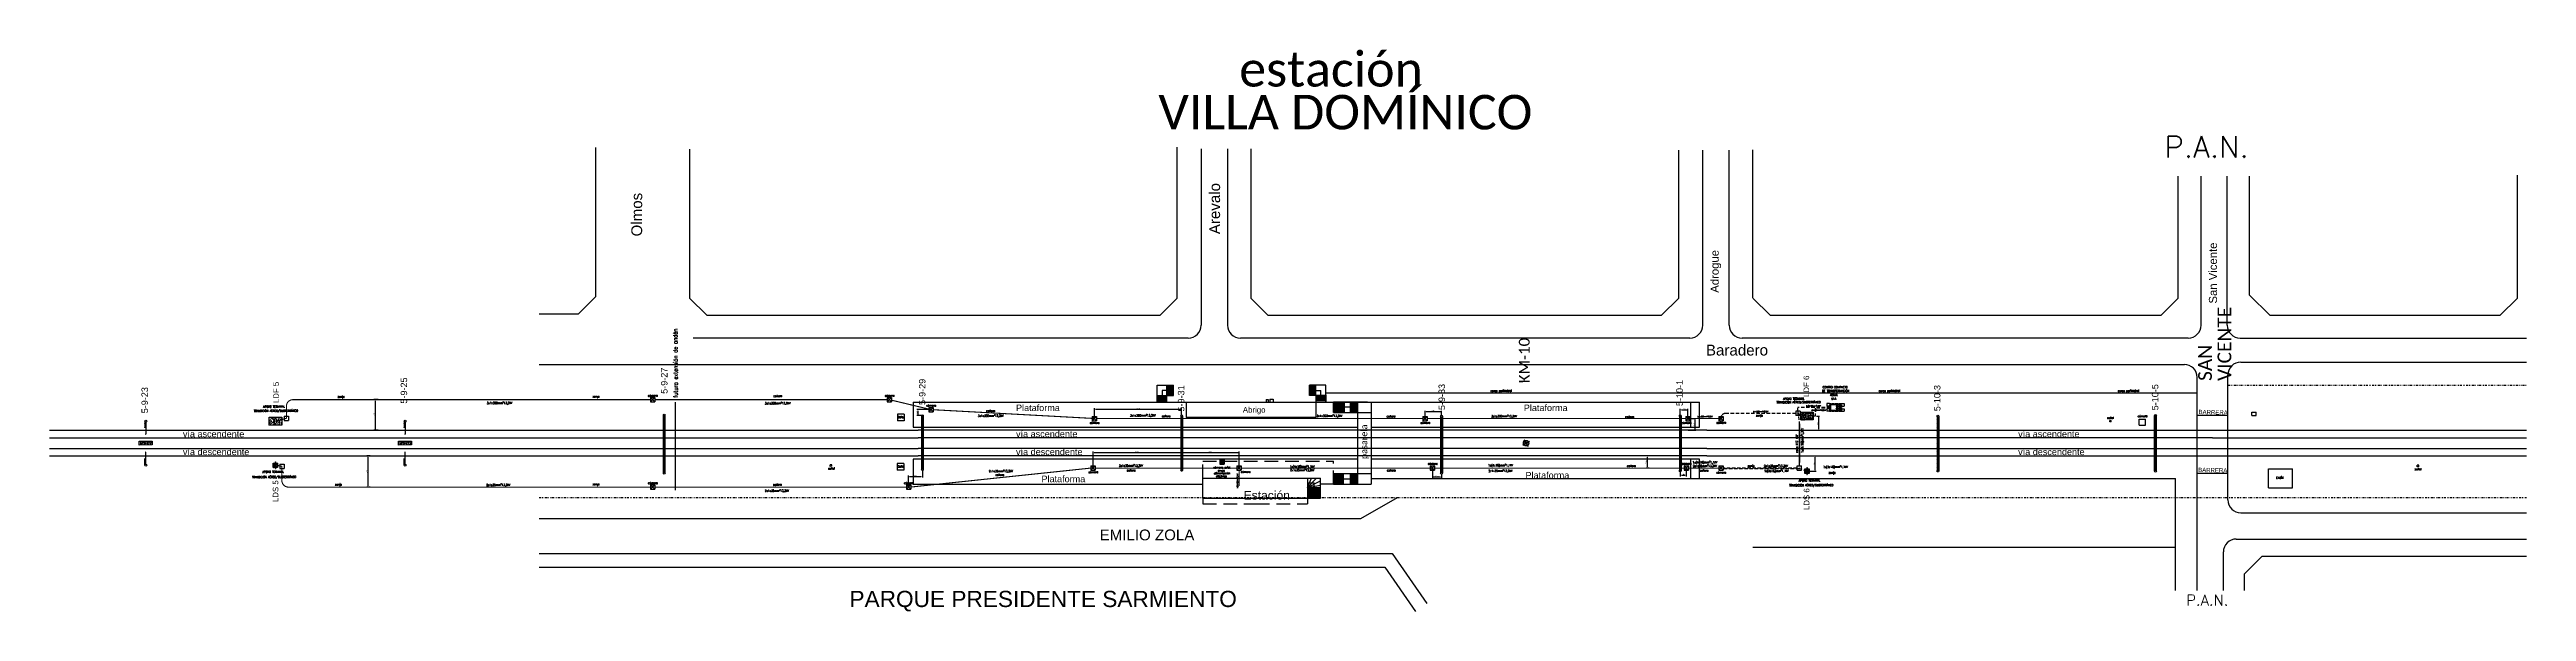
# Model space of a CAD drawing. Header units: millimetres. Extents: x 2221 to 2794, y 740 to 870.
import ezdxf

# ---------------------------------------------------------------- set-up
doc = ezdxf.new("R2010")
doc.units = ezdxf.units.MM
doc.linetypes.add('DIVIDE', pattern=[1.25, 0.5, -0.25, 0, -0.25, 0, -0.25])
doc.linetypes.add('HIDDEN2', pattern=[4.7625, 3.175, -1.5875])
for name, color, linetype in [('CALLES', 8, 'Continuous'), ('EDIFICIOS', 8, 'Continuous'), ('LINEA02', 8, 'Continuous'), ('n° de postación', 1, 'Continuous'), ('postes catenaria', 4, 'Continuous'), ('progresivas', 7, 'Continuous'), ('pórticos', 4, 'Continuous'), ('SEMI', 4, 'HIDDEN2'), ('textos', 7, 'Continuous'), ('Textos catenaria', 7, 'Continuous'), ('TITULO', 8, 'DIVIDE'), ('vías', 8, 'Continuous')]:
    doc.layers.add(name, color=color, linetype=linetype)
doc.styles.add('progresivas', font='calibri.ttf')
doc.styles.add('ROMANS', font='arial.ttf', dxfattribs={"width": 0.7})
doc.styles.add('SIMPLEX', font='simplex.shx', dxfattribs={"width": 0.75})
doc.dimstyles.new('ISO-25', dxfattribs={"dimtxt": 0.25, "dimasz": 0.25, "dimexe": 0.25, "dimexo": 0.1, "dimgap": 0.05, "dimtad": 1, "dimtxsty": 'Standard', "dimcen": 0.25, "dimadec": 0, "dimazin": 0, "dimtfac": 1, "dimtmove": 0, "dimatfit": 3, "dimfxl": 1, "dimarcsym": 0})
pattern_1 = [(50, (-2624.04677, -773.78864), (0.45546167, -0.039847714), [0.047625, -0.523875]), (355, (-2624.04677, -773.78864), (-0.088107065, 0.47764161), [0.0381, -0.4191]), (100.451, (-2624.0088, -773.79196), (0.367356254, 0.43779172), [0.040475, -0.445225]), (46.1842, (-2624.04677, -773.66164), (0.6776976, -0.10510582), [0.0714375, -0.7858125]), (96.6356, (-2623.9903, -773.6704), (0.59351059, 0.61856389), [0.0607125, -0.6678375]), (351.184, (-2624.0468, -773.66164), (0.59351151, 0.6185628), [0.05715, -0.62865]), (21, (-2623.98327, -773.6934), (0.3790372, -0.255663796), [0.047625, -0.523875]), (326, (-2623.98327, -773.6934), (0.15450507, 0.460469915), [0.0381, -0.4191]), (71.4514, (-2623.9517, -773.7147), (0.53354123, 0.204807144), [0.040475, -0.445225]), (37.5, (-2624.04677, -773.78864), (0.007721508, 0.211387597), [0, -0.41402, 0, -0.42545, 0, -0.4206875]), (7.5, (-2624.04677, -773.78864), (0.167049156, 0.250451437), [0, -0.24257, 0, -0.404495, 0, -0.1603375]), (327.5, (-2624.18837, -773.78864), (0.338976488, -0.01432186), [0, -0.15875, 0, -0.4953, 0, -0.657225]), (317.5, (-2624.25187, -773.78864), (0.370322953, 0.063566228), [0, -0.206375, 0, -0.32893, 0, -0.466725])]

# ---------------------------------------------------------------- blocks, each defined once
blk = doc.blocks.new('estructura tipo A con base')
h = blk.add_hatch()
h.set_pattern_fill('AR-CONC', color=8, scale=0.005, style=0)
h.set_pattern_definition([(50, (-2627.5983, -783.80706), (0.91092334, -0.07969543), [0.09525, -1.04775]), (355, (-2627.5983, -783.8071), (-0.17621413, 0.9552832), [0.0762, -0.8382]), (100.451, (-2627.5224, -783.8137), (0.7347125, 0.87558344), [0.08095, -0.89045]), (46.1842, (-2627.5983, -783.5531), (1.3553952, -0.21021164), [0.142875, -1.571625]), (96.6356, (-2627.4854, -783.5706), (1.1870212, 1.2371278), [0.121425, -1.335675]), (351.184, (-2627.5983, -783.553), (1.187023, 1.2371256), [0.1143, -1.2573]), (21, (-2627.4713, -783.61656), (0.7580744, -0.5113276), [0.09525, -1.04775]), (326, (-2627.4713, -783.6166), (0.30901014, 0.92093983), [0.0762, -0.8382]), (71.4514, (-2627.4081, -783.6592), (1.06708245, 0.4096143), [0.08095, -0.89045]), (37.5, (-2627.5983, -783.80706), (0.015443016, 0.422775194), [0, -0.82804, 0, -0.8509, 0, -0.841375]), (7.5, (-2627.5983, -783.80706), (0.33409831, 0.500902874), [0, -0.48514, 0, -0.80899, 0, -0.320675]), (327.5, (-2627.88152, -783.80706), (0.677952976, -0.02864372), [0, -0.3175, 0, -0.9906, 0, -1.31445]), (317.5, (-2628.0085, -783.80706), (0.74064591, 0.12713246), [0, -0.41275, 0, -0.65786, 0, -0.93345])])
h.paths.add_polyline_path([(-1.45, -0.9), (1.45, -0.9), (1.45, 0.9), (-1.45, 0.9)])
h.paths.add_polyline_path([(-0.28, 0.18), (-0.28, 0.25), (-0.05, 0.8), (0.05, 0.8), (0.28, 0.28), (0.28, 0.18, -1), (0.28, -0.18), (0.28, -0.28), (0.05, -0.8), (-0.05, -0.8), (-0.28, -0.28), (-0.28, -0.18, -1)], flags=16)
h.paths.add_polyline_path([(-0.15, 0, -1), (-0.41, 0, -1)], flags=0)
h.paths.add_polyline_path([(0, 0, -1), (0, 0, -1)], flags=0)
h.paths.add_polyline_path([(0.41, 0, -1), (0.15, 0, -1)], flags=0)
blk.add_lwpolyline([(1.45, -0.9), (-1.45, -0.9), (-1.45, 0.9), (1.45, 0.9)], close=True)
at = {"color": 6}
blk.add_lwpolyline([(-0.28, -0.28), (-0.05, -0.8), (0.05, -0.8), (0.28, -0.28), (0.28, -0.18, 1), (0.28, 0.18), (0.28, 0.28), (0.05, 0.8), (-0.05, 0.8), (-0.28, 0.25), (-0.28, 0.18, 1), (-0.28, -0.18)], format="xyb", close=True, dxfattribs=at)
for centre, radius in [((-0.28, 0), 0.13), ((0, 0), 0.0021), ((0.28, 0), 0.13)]:
    blk.add_circle(centre, radius, dxfattribs=at)
blk = doc.blocks.new('estructura terminal o retención para LDS')
h = blk.add_hatch()
h.set_pattern_fill('AR-CONC', color=8, scale=0.0025, style=0)
h.set_pattern_definition(pattern_1)
h.paths.add_polyline_path([(-0.5, -0.5), (-0.09, -0.5), (-0.14, -0.11, -0.352658), (-0.14, 0.11), (-0.09, 0.5), (-0.5, 0.5)])
h = blk.add_hatch()
h.set_pattern_fill('AR-CONC', color=8, scale=0.0025, style=0)
h.set_pattern_definition(pattern_1)
h.paths.add_polyline_path([(0.14, -0.11), (0.09, -0.5), (0.5, -0.5), (0.5, 0.5), (0.09, 0.5), (0.14, 0.11, -0.352658)])
at = {"color": 6}
for p, q in [((-0.05, 0.8), (-0.14, 0.11)), ((-0.05, 0.8), (0.05, 0.8)), ((0.05, 0.8), (0.14, 0.11)), ((-0.14, -0.11), (-0.05, -0.8)), ((-0.05, -0.8), (0.05, -0.8)), ((0.14, -0.11), (0.05, -0.8))]:
    blk.add_line(p, q, dxfattribs=at)
for points in [[(-0.09, -0.5), (-0.5, -0.5), (-0.5, 0.5), (-0.09, 0.5)], [(0.09, 0.5), (0.5, 0.5), (0.5, -0.5), (0.09, -0.5)]]:
    blk.add_lwpolyline(points)
blk.add_circle((0, 0), 0.13, dxfattribs=at)
for start, end in [(141.14883, 218.85117), (321.14883, 38.85117)]:
    blk.add_arc((0, 0), 0.18, start, end, dxfattribs=at)
blk = doc.blocks.new('cámara LDF-LDS')
at = {"color": 6}
for p, q in [((-0.5, 0.5), (0.5, 0.5)), ((-0.5, 0.5), (-0.5, -0.5)), ((-0.5, 0.5), (0.5, -0.5)), ((0.5, 0.5), (-0.5, -0.5)), ((0.5, 0.5), (0.5, -0.5)), ((-0.5, -0.5), (0.5, -0.5))]:
    blk.add_line(p, q, dxfattribs=at)
blk = doc.blocks.new('*D11')
at = {"color": 0, "lineweight": -2, "transparency": 16777216}
for p, q in [((2296.99, 788.98), (2296.01, 788.98)), ((2296.26, 788.73), (2296.26, 782.13)), ((2296.99, 781.88), (2296.01, 781.88))]:
    blk.add_line(p, q, dxfattribs=at)
at = {"color": 0, "transparency": 16777216}
for points in [[(2296.22, 788.73), (2296.3, 788.73), (2296.26, 788.98)], [(2296.22, 782.13), (2296.3, 782.13), (2296.26, 781.88)]]:
    blk.add_solid(points, dxfattribs=at)
at = {"layer": 'Defpoints', "color": 0, "transparency": 16777216}
for p in [(2297.09, 788.98), (2296.26, 781.88), (2297.09, 781.88)]:
    blk.add_point(p, dxfattribs=at)
at = {"color": 0, "transparency": 16777216, "insert": (2296.06, 785.43), "char_height": 0.25, "attachment_point": 5, "rotation": 90}
blk.add_mtext('7,1m', dxfattribs=at)
blk = doc.blocks.new('*D14')
at = {"color": 0, "lineweight": -2, "transparency": 16777216}
for p, q in [((2598.32, 784.69), (2598.32, 786.87)), ((2598.57, 786.62), (2599.83, 786.62)), ((2600.08, 784.69), (2600.08, 786.87))]:
    blk.add_line(p, q, dxfattribs=at)
at = {"color": 0, "transparency": 16777216}
for points in [[(2598.57, 786.66), (2598.57, 786.58), (2598.32, 786.62)], [(2599.83, 786.66), (2599.83, 786.58), (2600.08, 786.62)]]:
    blk.add_solid(points, dxfattribs=at)
at = {"layer": 'Defpoints', "color": 0, "transparency": 16777216}
for p in [(2600.08, 786.62), (2598.32, 784.59), (2600.08, 784.59)]:
    blk.add_point(p, dxfattribs=at)
at = {"color": 0, "transparency": 16777216, "insert": (2599.2, 786.81), "char_height": 0.25, "attachment_point": 5}
blk.add_mtext('1,76m', dxfattribs=at)
blk = doc.blocks.new('*D15')
at = {"color": 0, "lineweight": -2, "transparency": 16777216}
for p, q in [((2600.18, 784.59), (2601.95, 784.59)), ((2600.18, 781.88), (2601.95, 781.88)), ((2601.7, 784.34), (2601.7, 782.13))]:
    blk.add_line(p, q, dxfattribs=at)
at = {"color": 0, "transparency": 16777216}
for points in [[(2601.66, 784.34), (2601.74, 784.34), (2601.7, 784.59)], [(2601.66, 782.13), (2601.74, 782.13), (2601.7, 781.88)]]:
    blk.add_solid(points, dxfattribs=at)
at = {"layer": 'Defpoints', "color": 0, "transparency": 16777216}
for p in [(2600.08, 784.59), (2600.08, 781.88), (2601.7, 781.88)]:
    blk.add_point(p, dxfattribs=at)
at = {"color": 0, "transparency": 16777216, "insert": (2601.5, 783.23), "char_height": 0.25, "attachment_point": 5, "rotation": 90}
blk.add_mtext('2,7m', dxfattribs=at)
blk = doc.blocks.new('*D16')
at = {"color": 0, "lineweight": -2, "transparency": 16777216}
for p, q in [((2539.27, 784.69), (2539.27, 786.4)), ((2542.82, 786.15), (2539.52, 786.15)), ((2543.07, 785.25), (2543.07, 786.4))]:
    blk.add_line(p, q, dxfattribs=at)
at = {"color": 0, "transparency": 16777216}
for points in [[(2539.52, 786.19), (2539.52, 786.11), (2539.27, 786.15)], [(2542.82, 786.19), (2542.82, 786.11), (2543.07, 786.15)]]:
    blk.add_solid(points, dxfattribs=at)
at = {"layer": 'Defpoints', "color": 0, "transparency": 16777216}
for p in [(2539.27, 786.15), (2539.27, 784.59), (2543.07, 785.15)]:
    blk.add_point(p, dxfattribs=at)
at = {"color": 0, "transparency": 16777216, "insert": (2541.17, 786.35), "char_height": 0.25, "attachment_point": 5}
blk.add_mtext('3,8m', dxfattribs=at)
blk = doc.blocks.new('*D17')
at = {"color": 0, "lineweight": -2, "transparency": 16777216}
for p, q in [((2462.73, 784.69), (2462.73, 786.99)), ((2482.68, 786.74), (2462.98, 786.74)), ((2482.93, 785.32), (2482.93, 786.99))]:
    blk.add_line(p, q, dxfattribs=at)
at = {"color": 0, "transparency": 16777216}
for points in [[(2462.98, 786.78), (2462.98, 786.7), (2462.73, 786.74)], [(2482.68, 786.78), (2482.68, 786.7), (2482.93, 786.74)]]:
    blk.add_solid(points, dxfattribs=at)
at = {"layer": 'Defpoints', "color": 0, "transparency": 16777216}
for p in [(2462.73, 786.74), (2462.73, 784.59), (2482.93, 785.22)]:
    blk.add_point(p, dxfattribs=at)
at = {"color": 0, "transparency": 16777216, "insert": (2472.83, 786.93), "char_height": 0.25, "attachment_point": 5}
blk.add_mtext('20,2m', dxfattribs=at)
blk = doc.blocks.new('*D18')
at = {"color": 0, "lineweight": -2, "transparency": 16777216}
for p, q in [((2424.81, 786.68), (2421.67, 786.68)), ((2421.92, 785.53), (2421.92, 786.43)), ((2422.83, 785.28), (2421.67, 785.28))]:
    blk.add_line(p, q, dxfattribs=at)
at = {"color": 0, "transparency": 16777216}
for points in [[(2421.87, 786.43), (2421.96, 786.43), (2421.92, 786.68)], [(2421.87, 785.53), (2421.96, 785.53), (2421.92, 785.28)]]:
    blk.add_solid(points, dxfattribs=at)
at = {"layer": 'Defpoints', "color": 0, "transparency": 16777216}
for p in [(2421.92, 786.68), (2424.91, 786.68), (2422.93, 785.28)]:
    blk.add_point(p, dxfattribs=at)
at = {"color": 0, "transparency": 16777216, "insert": (2421.72, 785.98), "char_height": 0.25, "attachment_point": 5, "rotation": 90}
blk.add_mtext('1,4m', dxfattribs=at)
blk = doc.blocks.new('*D12')
at = {"color": 0, "lineweight": -2, "transparency": 16777216}
for p, q in [((2295.11, 775.94), (2294.33, 775.94)), ((2294.58, 775.69), (2294.58, 768.99)), ((2295.11, 768.74), (2294.33, 768.74))]:
    blk.add_line(p, q, dxfattribs=at)
at = {"color": 0, "transparency": 16777216}
for points in [[(2294.53, 775.69), (2294.62, 775.69), (2294.58, 775.94)], [(2294.53, 768.99), (2294.62, 768.99), (2294.58, 768.74)]]:
    blk.add_solid(points, dxfattribs=at)
at = {"layer": 'Defpoints', "color": 0, "transparency": 16777216}
for p in [(2295.21, 775.94), (2294.58, 768.74), (2295.21, 768.74)]:
    blk.add_point(p, dxfattribs=at)
at = {"color": 0, "transparency": 16777216, "insert": (2294.38, 772.34), "char_height": 0.25, "attachment_point": 5, "rotation": 90}
blk.add_mtext('7,2m', dxfattribs=at)
blk = doc.blocks.new('*D13')
at = {"color": 0, "lineweight": -2, "transparency": 16777216}
for p, q in [((2591.15, 775.94), (2590.42, 775.94)), ((2590.67, 775.69), (2590.67, 773.39)), ((2591.15, 773.14), (2590.42, 773.14))]:
    blk.add_line(p, q, dxfattribs=at)
at = {"color": 0, "transparency": 16777216}
for points in [[(2590.63, 775.69), (2590.71, 775.69), (2590.67, 775.94)], [(2590.63, 773.39), (2590.71, 773.39), (2590.67, 773.14)]]:
    blk.add_solid(points, dxfattribs=at)
at = {"layer": 'Defpoints', "color": 0, "transparency": 16777216}
for p in [(2591.25, 775.94), (2590.67, 773.14), (2591.25, 773.14)]:
    blk.add_point(p, dxfattribs=at)
at = {"color": 0, "transparency": 16777216, "insert": (2590.48, 774.54), "char_height": 0.25, "attachment_point": 5, "rotation": 90}
blk.add_mtext('2,8m', dxfattribs=at)
blk = doc.blocks.new('*D19')
at = {"color": 0, "lineweight": -2, "transparency": 16777216}
for p, q in [((2598.32, 773.04), (2598.32, 771.21)), ((2598.57, 771.46), (2599.47, 771.46)), ((2599.72, 773.04), (2599.72, 771.21))]:
    blk.add_line(p, q, dxfattribs=at)
at = {"color": 0, "transparency": 16777216}
for points in [[(2598.57, 771.5), (2598.57, 771.42), (2598.32, 771.46)], [(2599.47, 771.5), (2599.47, 771.42), (2599.72, 771.46)]]:
    blk.add_solid(points, dxfattribs=at)
at = {"layer": 'Defpoints', "color": 0, "transparency": 16777216}
for p in [(2598.32, 773.14), (2599.72, 773.14), (2599.72, 771.46)]:
    blk.add_point(p, dxfattribs=at)
at = {"color": 0, "transparency": 16777216, "insert": (2599.02, 771.66), "char_height": 0.25, "attachment_point": 5}
blk.add_mtext('1,4m', dxfattribs=at)
blk = doc.blocks.new('*D20')
at = {"color": 0, "lineweight": -2, "transparency": 16777216}
for p, q in [((2540.97, 773.04), (2540.97, 770.79)), ((2542.82, 771.04), (2541.22, 771.04)), ((2543.07, 771.85), (2543.07, 770.79))]:
    blk.add_line(p, q, dxfattribs=at)
at = {"color": 0, "transparency": 16777216}
for points in [[(2541.22, 771.08), (2541.22, 770.99), (2540.97, 771.04)], [(2542.82, 771.08), (2542.82, 770.99), (2543.07, 771.04)]]:
    blk.add_solid(points, dxfattribs=at)
at = {"layer": 'Defpoints', "color": 0, "transparency": 16777216}
for p in [(2540.97, 773.14), (2540.97, 771.04), (2543.07, 771.95)]:
    blk.add_point(p, dxfattribs=at)
at = {"color": 0, "transparency": 16777216, "insert": (2542.02, 771.23), "char_height": 0.25, "attachment_point": 5}
blk.add_mtext('2,1m', dxfattribs=at)
blk = doc.blocks.new('*D21')
at = {"color": 0, "lineweight": -2, "transparency": 16777216}
for p, q in [((2482.93, 773.24), (2482.93, 776.99)), ((2483.18, 776.74), (2495.98, 776.74)), ((2496.23, 773.24), (2496.23, 776.99))]:
    blk.add_line(p, q, dxfattribs=at)
at = {"color": 0, "transparency": 16777216}
for points in [[(2483.18, 776.78), (2483.18, 776.7), (2482.93, 776.74)], [(2495.98, 776.78), (2495.98, 776.7), (2496.23, 776.74)]]:
    blk.add_solid(points, dxfattribs=at)
at = {"layer": 'Defpoints', "color": 0, "transparency": 16777216}
for p in [(2496.23, 776.74), (2482.93, 773.14), (2496.23, 773.14)]:
    blk.add_point(p, dxfattribs=at)
at = {"color": 0, "transparency": 16777216, "insert": (2489.58, 776.94), "char_height": 0.25, "attachment_point": 5}
blk.add_mtext('13,3m', dxfattribs=at)
blk = doc.blocks.new('*D22')
at = {"color": 0, "lineweight": -2, "transparency": 16777216}
for p, q in [((2462.43, 773.24), (2462.43, 776.99)), ((2462.68, 776.74), (2482.68, 776.74)), ((2482.93, 773.24), (2482.93, 776.99))]:
    blk.add_line(p, q, dxfattribs=at)
at = {"color": 0, "transparency": 16777216}
for points in [[(2462.68, 776.78), (2462.68, 776.7), (2462.43, 776.74)], [(2482.68, 776.78), (2482.68, 776.7), (2482.93, 776.74)]]:
    blk.add_solid(points, dxfattribs=at)
at = {"layer": 'Defpoints', "color": 0, "transparency": 16777216}
for p in [(2482.93, 776.74), (2462.43, 773.14), (2482.93, 773.14)]:
    blk.add_point(p, dxfattribs=at)
at = {"color": 0, "transparency": 16777216, "insert": (2472.68, 776.94), "char_height": 0.25, "attachment_point": 5}
blk.add_mtext('20,5m', dxfattribs=at)
blk = doc.blocks.new('*D23')
at = {"color": 0, "lineweight": -2, "transparency": 16777216}
for p, q in [((2419.73, 768.84), (2419.73, 771.45)), ((2419.98, 771.2), (2422.68, 771.2)), ((2422.93, 772.72), (2422.93, 770.95))]:
    blk.add_line(p, q, dxfattribs=at)
at = {"color": 0, "transparency": 16777216}
for points in [[(2419.98, 771.24), (2419.98, 771.16), (2419.73, 771.2)], [(2422.68, 771.24), (2422.68, 771.16), (2422.93, 771.2)]]:
    blk.add_solid(points, dxfattribs=at)
at = {"layer": 'Defpoints', "color": 0, "transparency": 16777216}
for p in [(2419.73, 768.74), (2422.93, 772.82), (2422.93, 771.2)]:
    blk.add_point(p, dxfattribs=at)
at = {"color": 0, "transparency": 16777216, "insert": (2421.33, 771.4), "char_height": 0.25, "attachment_point": 5}
blk.add_mtext('3,2m', dxfattribs=at)
blk = doc.blocks.new('*D24')
at = {"color": 0, "lineweight": -2, "transparency": 16777216}
for p, q in [((2627.75, 781.88), (2630.55, 781.88)), ((2629.86, 785.18), (2630.55, 785.18)), ((2630.3, 784.93), (2630.3, 782.13))]:
    blk.add_line(p, q, dxfattribs=at)
at = {"color": 0, "transparency": 16777216}
for points in [[(2630.26, 784.93), (2630.34, 784.93), (2630.3, 785.18)], [(2630.26, 782.13), (2630.34, 782.13), (2630.3, 781.88)]]:
    blk.add_solid(points, dxfattribs=at)
at = {"layer": 'Defpoints', "color": 0, "transparency": 16777216}
for p in [(2627.65, 781.88), (2629.76, 785.18), (2630.3, 781.88)]:
    blk.add_point(p, dxfattribs=at)
at = {"color": 0, "transparency": 16777216, "insert": (2630.1, 783.53), "char_height": 0.25, "attachment_point": 5, "rotation": 90}
blk.add_mtext('3,3m', dxfattribs=at)
blk = doc.blocks.new('*D25')
at = {"color": 0, "lineweight": -2, "transparency": 16777216}
for p, q in [((2627.75, 775.94), (2629.8, 775.94)), ((2629.55, 772.69), (2629.55, 775.69)), ((2627.75, 772.44), (2629.8, 772.44))]:
    blk.add_line(p, q, dxfattribs=at)
at = {"color": 0, "transparency": 16777216}
for points in [[(2629.51, 775.69), (2629.6, 775.69), (2629.55, 775.94)], [(2629.51, 772.69), (2629.6, 772.69), (2629.55, 772.44)]]:
    blk.add_solid(points, dxfattribs=at)
at = {"layer": 'Defpoints', "color": 0, "transparency": 16777216}
for p in [(2627.65, 775.94), (2629.55, 775.94), (2627.65, 772.44)]:
    blk.add_point(p, dxfattribs=at)
at = {"color": 0, "transparency": 16777216, "insert": (2629.36, 774.19), "char_height": 0.25, "attachment_point": 5, "rotation": 90}
blk.add_mtext('3,5m', dxfattribs=at)

msp = doc.modelspace()

# ---------------------------------------------------------------- hatches: boundary and pattern name
h = msp.add_hatch()
h.set_pattern_fill('ANSI31', color=256, scale=0.05, style=0)
h.paths.add_polyline_path([(2491.793, 775.02), (2492.793, 775.02), (2492.793, 774.02), (2491.793, 774.02)])

# ---------------------------------------------------------------- linework, layer by layer
for p, q in [((2477.251, 788.414), (2477.251, 792.314)), ((2477.251, 792.314), (2481.031, 792.314)), ((2481.031, 791.114), (2478.391, 791.114)), ((2478.391, 791.114), (2478.391, 789.854)), ((2479.531, 789.914), (2479.531, 792.314)), ((2479.781, 789.914), (2479.781, 792.314)), ((2480.031, 789.914), (2480.031, 792.314)), ((2480.281, 789.914), (2480.281, 792.314)), ((2480.531, 789.914), (2480.531, 792.314)), ((2480.781, 789.914), (2480.781, 792.314)), ((2481.031, 789.914), (2481.031, 792.314)), ((2516.262, 792.314), (2512.482, 792.314)), ((2512.482, 789.914), (2512.482, 792.314)), ((2512.482, 791.127), (2515.134, 791.127)), ((2512.732, 789.914), (2512.732, 792.314)), ((2512.982, 789.914), (2512.982, 792.314)), ((2513.232, 789.914), (2513.232, 792.314)), ((2513.482, 789.914), (2513.482, 792.314)), ((2513.732, 789.914), (2513.732, 792.314)), ((2513.982, 789.921), (2513.982, 792.314)), ((2515.129, 790.171), (2515.134, 791.127)), ((2516.262, 788.414), (2516.262, 792.314)), ((2417.153, 785.629), (2417.153, 784.079)), ((2418.703, 785.629), (2417.153, 785.629)), ((2418.703, 785.629), (2418.703, 784.079)), ((2479.531, 789.854), (2477.251, 789.854)), ((2479.531, 789.604), (2477.251, 789.604)), ((2479.531, 789.354), (2477.251, 789.354)), ((2479.531, 789.104), (2477.251, 789.104)), ((2479.531, 788.854), (2477.251, 788.854)), ((2479.531, 788.604), (2477.251, 788.604)), ((2479.531, 788.414), (2479.531, 789.914)), ((2479.531, 789.914), (2481.031, 789.914)), ((2516.262, 789.914), (2512.482, 789.914)), ((2513.982, 789.933), (2513.982, 788.414)), ((2516.262, 789.671), (2513.982, 789.671)), ((2516.262, 789.421), (2513.982, 789.421)), ((2516.262, 789.171), (2513.982, 789.171)), ((2516.262, 788.921), (2513.982, 788.921)), ((2516.262, 788.671), (2513.982, 788.671)), ((2516.262, 790.105), (2516.262, 788.414)), ((2525.962, 788.414), (2518.102, 788.414)), ((2518.102, 786.043), (2518.102, 788.414)), ((2522.359, 787.211), (2518.102, 787.211)), ((2518.102, 786.043), (2526.793, 786.043)), ((2518.312, 788.414), (2518.312, 786.043)), ((2518.562, 788.414), (2518.562, 786.043)), ((2518.812, 788.414), (2518.812, 786.043)), ((2519.062, 788.414), (2519.062, 786.078)), ((2519.062, 788.414), (2519.062, 786.078)), ((2519.062, 788.414), (2519.062, 786.043)), ((2519.312, 788.414), (2519.312, 786.043)), ((2519.562, 788.414), (2519.562, 786.043)), ((2519.812, 788.414), (2519.812, 786.043)), ((2520.062, 788.414), (2520.062, 786.043)), ((2520.312, 788.414), (2520.312, 786.043)), ((2520.562, 788.414), (2520.562, 786.043)), ((2521.893, 788.414), (2521.893, 786.043)), ((2522.143, 788.414), (2522.143, 786.043)), ((2522.393, 788.414), (2522.393, 786.043)), ((2522.643, 788.414), (2522.643, 786.043)), ((2522.893, 788.414), (2522.893, 786.043)), ((2523.143, 788.414), (2523.143, 786.043)), ((2523.393, 788.414), (2523.393, 786.043)), ((2523.643, 788.414), (2523.643, 786.043)), ((2523.643, 787.353), (2523.643, 769.435)), ((2526.793, 788.414), (2526.793, 769.435)), ((2717.922, 785.379), (2725.062, 785.379)), ((2418.703, 784.079), (2417.153, 784.079)), ((2562.152, 779.675), (2563.141, 778.142)), ((2698.05, 784.179), (2697.7, 784.175)), ((2697.703, 783.825), (2697.7, 784.175)), ((2698.053, 783.829), (2697.703, 783.825)), ((2698.053, 783.829), (2698.05, 784.179)), ((2241.7, 779.332), (2244.712, 779.348)), ((2241.705, 778.469), (2241.7, 779.332)), ((2244.716, 778.486), (2241.705, 778.469)), ((2244.712, 779.348), (2244.716, 778.486)), ((2301.7, 779.332), (2304.712, 779.348)), ((2301.705, 778.469), (2301.7, 779.332)), ((2304.716, 778.486), (2301.705, 778.469)), ((2304.712, 779.348), (2304.716, 778.486)), ((2401.974, 773.891), (2401.624, 773.887)), ((2401.628, 773.537), (2401.624, 773.887)), ((2401.978, 773.541), (2401.974, 773.891)), ((2417.113, 774.209), (2417.113, 772.659)), ((2418.663, 774.209), (2417.113, 774.209)), ((2418.663, 774.209), (2418.663, 772.659)), ((2491.793, 775.02), (2492.793, 775.02)), ((2491.793, 775.02), (2491.793, 774.02)), ((2491.793, 774.02), (2492.793, 774.02)), ((2492.793, 775.02), (2492.793, 774.02)), ((2561.88, 778.414), (2563.413, 779.403)), ((2401.978, 773.541), (2401.628, 773.537)), ((2418.663, 772.659), (2417.113, 772.659)), ((2512.092, 770.765), (2515.092, 770.765)), ((2512.092, 768.634), (2514.149, 770.765)), ((2512.092, 768.634), (2512.993, 770.765)), ((2512.092, 768.634), (2515.092, 770.181)), ((2512.092, 769.705), (2513.592, 769.705)), ((2512.092, 768.634), (2515.092, 769.197)), ((2512.092, 768.634), (2515.092, 768.634)), ((2512.092, 768.384), (2515.092, 768.384)), ((2512.092, 768.134), (2515.092, 768.134)), ((2513.592, 766.134), (2513.592, 769.705)), ((2515.092, 766.134), (2515.092, 770.765)), ((2526.793, 771.814), (2518.102, 771.814)), ((2518.102, 771.814), (2518.102, 769.435)), ((2522.359, 770.562), (2518.102, 770.562)), ((2518.102, 769.435), (2526.793, 769.435)), ((2518.312, 771.814), (2518.312, 769.435)), ((2518.562, 771.814), (2518.562, 769.435)), ((2518.812, 771.814), (2518.812, 769.435)), ((2519.062, 771.814), (2519.062, 769.435)), ((2519.062, 771.814), (2519.062, 769.47)), ((2519.062, 771.814), (2519.062, 769.47)), ((2519.312, 771.814), (2519.312, 769.435)), ((2519.562, 771.814), (2519.562, 769.435)), ((2519.812, 771.814), (2519.812, 769.435)), ((2520.062, 771.814), (2520.062, 769.435)), ((2520.312, 771.814), (2520.312, 769.435)), ((2521.893, 771.814), (2521.893, 769.435)), ((2522.143, 771.814), (2522.143, 769.435)), ((2522.393, 771.814), (2522.393, 769.435)), ((2522.643, 771.814), (2522.643, 769.435)), ((2522.893, 771.814), (2522.893, 769.435)), ((2523.143, 771.814), (2523.143, 769.435)), ((2523.393, 771.814), (2523.393, 769.435)), ((2523.643, 771.814), (2523.643, 769.435)), ((2717.922, 771.939), (2725.062, 771.939)), ((2769.218, 773.791), (2768.868, 773.787)), ((2768.872, 773.437), (2768.868, 773.787)), ((2769.222, 773.441), (2768.872, 773.437)), ((2769.222, 773.441), (2769.218, 773.791)), ((2512.092, 767.884), (2515.092, 767.884)), ((2512.092, 767.634), (2515.092, 767.634)), ((2512.092, 767.384), (2515.092, 767.384)), ((2512.092, 767.134), (2515.092, 767.134)), ((2512.092, 766.884), (2515.092, 766.884)), ((2512.092, 766.634), (2515.092, 766.634)), ((2512.092, 766.384), (2515.092, 766.384)), ((2512.092, 766.134), (2515.092, 766.134))]:
    msp.add_line(p, q)
at = {"color": 8}
for p, q in [((2625.053, 786.279), (2625.053, 785.279)), ((2626.053, 786.279), (2625.053, 786.279)), ((2626.053, 786.279), (2626.053, 785.279)), ((2275.258, 785.179), (2276.258, 785.179)), ((2275.258, 785.179), (2275.258, 784.179)), ((2275.258, 784.179), (2276.258, 784.179)), ((2276.258, 785.179), (2276.258, 784.179)), ((2626.053, 785.279), (2625.053, 785.279)), ((2274.208, 774.039), (2275.208, 774.039)), ((2274.208, 774.039), (2274.208, 773.039)), ((2275.208, 774.039), (2275.208, 773.039)), ((2274.208, 773.039), (2275.208, 773.039)), ((2625.353, 772.639), (2625.353, 773.639)), ((2625.353, 773.639), (2626.353, 773.639)), ((2625.353, 772.639), (2626.353, 772.639)), ((2626.353, 772.639), (2626.353, 773.639))]:
    msp.add_line(p, q, dxfattribs=at)
at = {"color": 5, "linetype": 'HIDDEN2', "ltscale": 0.25}
for p, q in [((2627.373, 785.179), (2625.053, 785.779)), ((2633.013, 787.179), (2625.553, 787.179)), ((2625.553, 786.279), (2625.553, 787.179)), ((2625.553, 786.279), (2625.853, 783.41)), ((2625.853, 774.404), (2625.853, 772.939)), ((2625.853, 772.939), (2608.253, 772.939))]:
    msp.add_line(p, q, dxfattribs=at)
at = {"color": 3}
for p, q in [((2632.253, 788.079), (2632.253, 787.479)), ((2632.853, 788.079), (2632.253, 788.079)), ((2632.853, 787.479), (2632.253, 787.479)), ((2632.253, 786.879), (2632.253, 786.279)), ((2632.853, 786.879), (2632.253, 786.879)), ((2632.853, 786.279), (2632.253, 786.279)), ((2635.653, 788.079), (2636.253, 788.079)), ((2635.653, 787.479), (2636.253, 787.479)), ((2635.653, 786.879), (2636.253, 786.879)), ((2635.653, 786.279), (2636.253, 786.279)), ((2636.253, 788.079), (2636.253, 787.479)), ((2636.253, 786.879), (2636.253, 786.279)), ((2625.803, 783.379), (2625.803, 774.439)), ((2625.803, 783.379), (2625.903, 783.379)), ((2625.903, 783.379), (2625.903, 774.439)), ((2625.803, 774.439), (2625.903, 774.439))]:
    msp.add_line(p, q, dxfattribs=at)
at = {"color": 3, "linetype": 'HIDDEN2', "ltscale": 0.05}
for p, q in [((2632.853, 788.079), (2635.653, 788.079)), ((2632.853, 788.079), (2632.853, 786.279)), ((2632.853, 786.279), (2635.653, 786.279)), ((2635.653, 788.079), (2635.653, 786.279))]:
    msp.add_line(p, q, dxfattribs=at)
at = {"color": 11}
for p, q in [((2633.078, 787.934), (2633.013, 787.934)), ((2633.013, 787.934), (2633.013, 786.424)), ((2633.013, 786.424), (2633.078, 786.424)), ((2633.078, 787.934), (2633.078, 786.424)), ((2633.078, 787.909), (2635.428, 787.909)), ((2633.078, 787.844), (2635.428, 787.844)), ((2633.078, 786.514), (2635.428, 786.514)), ((2633.078, 786.449), (2635.428, 786.449)), ((2634.368, 787.529), (2634.518, 787.529)), ((2634.368, 787.529), (2634.368, 787.404)), ((2634.368, 787.521), (2634.519, 787.521)), ((2634.368, 787.412), (2634.551, 787.412)), ((2634.368, 787.404), (2634.551, 787.404)), ((2634.368, 786.954), (2634.551, 786.954)), ((2634.368, 786.829), (2634.368, 786.954)), ((2634.368, 786.946), (2634.551, 786.946)), ((2634.368, 786.837), (2634.519, 786.837)), ((2634.368, 786.829), (2634.518, 786.829)), ((2634.551, 786.579), (2634.551, 787.779)), ((2634.551, 787.779), (2634.606, 787.779)), ((2634.551, 786.579), (2634.606, 786.579)), ((2634.606, 786.579), (2634.606, 787.779)), ((2634.606, 787.594), (2634.731, 787.594)), ((2634.606, 786.764), (2634.731, 786.764)), ((2634.731, 786.579), (2634.731, 787.779)), ((2634.786, 787.779), (2634.731, 787.779)), ((2634.786, 786.579), (2634.731, 786.579)), ((2634.786, 786.579), (2634.786, 787.779)), ((2634.786, 787.412), (2634.968, 787.412)), ((2634.786, 787.404), (2634.968, 787.404)), ((2634.786, 786.954), (2634.968, 786.954)), ((2634.786, 786.946), (2634.968, 786.946)), ((2634.818, 787.529), (2634.968, 787.529)), ((2634.818, 787.521), (2634.968, 787.521)), ((2634.818, 786.837), (2634.968, 786.837)), ((2634.818, 786.829), (2634.968, 786.829)), ((2634.968, 787.529), (2634.968, 787.404)), ((2634.968, 786.829), (2634.968, 786.954)), ((2635.103, 787.557), (2635.103, 786.801)), ((2635.378, 787.557), (2635.103, 787.557)), ((2635.378, 786.801), (2635.103, 786.801)), ((2635.378, 787.557), (2635.378, 786.801)), ((2635.428, 787.934), (2635.428, 786.424)), ((2635.428, 787.934), (2635.493, 787.934)), ((2635.428, 786.424), (2635.493, 786.424)), ((2635.493, 787.934), (2635.493, 786.424))]:
    msp.add_line(p, q, dxfattribs=at)
at = {"color": 5, "linetype": 'HIDDEN2', "lineweight": 30, "ltscale": 0.25, "const_width": 0.25}
msp.add_lwpolyline([(2273.488, 784.009), (2275.758, 784.679), (2275.758, 787.479, -0.4142136), (2277.258, 788.979), (2359.979, 788.979)], format="xyb", dxfattribs=at)
at = {"color": 5, "linetype": 'HIDDEN2', "ltscale": 0.25}
msp.add_lwpolyline([(2625.053, 785.779), (2608.753, 785.779, 0.2303379), (2607.878, 785.311, 0.1845739), (2607.81, 785.104, -0.3498407), (2607.253, 784.59)], format="xyb", dxfattribs=at)
for points in [[(2633.013, 786.979), (2629.537, 786.979), (2629.537, 785.179), (2627.933, 785.179)], [(2627.653, 772.439), (2625.353, 773.139), (2608.253, 773.139)]]:
    msp.add_lwpolyline(points, dxfattribs=at)
at = {"color": 5}
msp.add_lwpolyline([(2635.328, 787.404), (2635.178, 787.404), (2635.178, 786.954), (2635.328, 786.954)], close=True, dxfattribs=at)
at = {"color": 5, "linetype": 'HIDDEN2', "ltscale": 0.25, "const_width": 0.25}
msp.add_lwpolyline([(2273.708, 773.751), (2274.708, 773.539), (2274.708, 770.239, 0.4142136), (2276.208, 768.739), (2359.979, 768.739)], format="xyb", dxfattribs=at)
for centre, radius in [((2243.208, 778.909), 0.0747), ((2303.208, 778.909), 0.0747), ((2562.647, 778.909), 0.639), ((2562.647, 778.909), 0.269)]:
    msp.add_circle(centre, radius)
at = {"color": 11}
for centre, start, end in [((2634.668, 787.529), 141.566794, 218.433206), ((2634.668, 787.179), 141.566794, 218.433206), ((2634.668, 786.829), 141.566794, 218.433206), ((2634.668, 787.529), 65.375682, 114.624318), ((2634.668, 786.829), 245.375682, 294.624318), ((2634.668, 787.529), 321.566794, 38.433206), ((2634.668, 787.179), 321.566794, 38.433206), ((2634.668, 786.829), 321.566794, 38.433206)]:
    msp.add_arc(centre, 0.15, start, end, dxfattribs=at)
for points in [[(2478.637, 789.914), (2478.391, 788.414), (2478.137, 789.913)], [(2515.379, 790.17), (2515.122, 788.671), (2514.879, 790.172)], [(2522.143, 787.425), (2523.643, 787.175), (2522.143, 786.925)], [(2512.992, 769.552), (2512.092, 769.705), (2512.993, 769.852)], [(2522.143, 770.776), (2523.643, 770.526), (2522.143, 770.276)]]:
    msp.add_solid(points)
at = {"layer": 'CALLES'}
for p, q in [((2347.311, 847.383), (2347.311, 812.814)), ((2369.039, 846.949), (2369.039, 812.514)), ((2481.872, 812.459), (2481.872, 847.43)), ((2487.442, 847.069), (2487.442, 806.974)), ((2487.442, 847.069), (2487.442, 806.244)), ((2493.532, 847.069), (2493.532, 806.244)), ((2498.922, 847.069), (2498.922, 812.459)), ((2597.972, 812.514), (2597.972, 846.77)), ((2603.522, 806.244), (2603.522, 846.77)), ((2609.632, 806.244), (2609.632, 846.77)), ((2615.132, 812.568), (2615.132, 846.824)), ((2615.132, 815.529), (2615.132, 846.77)), ((2713.552, 812.454), (2713.552, 840.725)), ((2718.852, 806.244), (2718.852, 840.725)), ((2724.902, 806.244), (2724.902, 840.725)), ((2730.072, 813.174), (2730.072, 840.725)), ((2792.088, 812.514), (2792.088, 840.988)), ((2343.311, 808.814), (2334.222, 808.814)), ((2343.311, 808.814), (2347.311, 812.814)), ((2373.039, 808.514), (2369.039, 812.514)), ((2373.039, 808.514), (2477.927, 808.514)), ((2481.872, 812.459), (2477.927, 808.514)), ((2498.922, 812.459), (2502.867, 808.514)), ((2502.867, 808.514), (2593.972, 808.514)), ((2597.972, 812.514), (2593.972, 808.514)), ((2619.132, 808.514), (2615.132, 812.514)), ((2619.132, 808.514), (2709.612, 808.514)), ((2713.552, 812.454), (2709.612, 808.514)), ((2730.072, 813.174), (2734.732, 808.514)), ((2734.732, 808.514), (2788.088, 808.514)), ((2788.088, 808.514), (2792.088, 812.514)), ((2484.442, 803.244), (2369.862, 803.244)), ((2600.522, 803.244), (2496.532, 803.244)), ((2715.852, 803.244), (2612.632, 803.244)), ((2727.902, 803.244), (2794.147, 803.244)), ((2728.062, 797.674), (2794.147, 797.674)), ((2717.922, 744.785), (2717.922, 794.114)), ((2725.062, 765.764), (2725.062, 794.674)), ((2477.486, 788.414), (2479.296, 788.414)), ((2600.753, 782.604), (2600.753, 788.414)), ((2602.753, 782.604), (2602.753, 788.414)), ((2600.753, 770.714), (2600.753, 775.214)), ((2602.753, 770.714), (2602.753, 775.214)), ((2712.922, 744.785), (2712.922, 770.714)), ((2524.361, 761.434), (2532.848, 766.334)), ((2728.062, 762.764), (2794.147, 762.764)), ((2524.361, 761.434), (2524.361, 761.434)), ((2727.002, 756.704), (2794.147, 756.704)), ((2334.222, 753.334), (2531.616, 753.334)), ((2531.616, 753.334), (2539.639, 741.751)), ((2724.002, 744.785), (2724.002, 753.704)), ((2732.962, 752.744), (2728.902, 748.684)), ((2732.962, 752.744), (2794.147, 752.744)), ((2334.222, 750.184), (2529.966, 750.184)), ((2529.966, 750.184), (2537.049, 739.957)), ((2728.902, 744.785), (2728.902, 748.684))]:
    msp.add_line(p, q, dxfattribs=at)
for centre, radius, start, end in [((2484.442, 806.244), 3, 270, 0), ((2496.532, 806.244), 3, 180, 270), ((2600.522, 806.244), 3, 270, 0), ((2612.632, 806.244), 3, 180, 270), ((2715.852, 806.244), 3, 270, 0), ((2727.902, 806.244), 3, 180, 270), ((2715.024, 794.214), 2.9, 358.024315, 90.818221), ((2728.062, 794.674), 3, 90, 180), ((2728.062, 765.764), 3, 180, 270), ((2727.002, 753.704), 3, 90, 180)]:
    msp.add_arc(centre, radius, start, end, dxfattribs=at)
at = {"layer": 'EDIFICIOS'}
for p, q in [((2502.452, 789.014), (2502.452, 788.414)), ((2502.452, 789.014), (2502.932, 789.014)), ((2502.452, 788.414), (2502.932, 788.414)), ((2502.932, 789.014), (2502.932, 788.414)), ((2503.332, 789.124), (2503.332, 788.414)), ((2503.332, 789.124), (2504.112, 789.124)), ((2503.332, 788.414), (2504.112, 788.414)), ((2504.112, 789.124), (2504.112, 788.414)), ((2730.572, 785.274), (2730.572, 786.074)), ((2730.572, 786.074), (2731.572, 786.074)), ((2731.572, 785.274), (2731.572, 786.074)), ((2730.572, 785.274), (2731.572, 785.274)), ((2487.822, 766.134), (2487.822, 770.765)), ((2487.822, 770.765), (2512.092, 770.765)), ((2512.092, 770.765), (2512.092, 766.134)), ((2734.432, 772.944), (2739.972, 772.944)), ((2734.432, 768.594), (2734.432, 772.944)), ((2734.432, 768.594), (2739.972, 768.594)), ((2739.972, 768.594), (2739.972, 772.944)), ((2487.822, 766.134), (2500.102, 766.134)), ((2500.102, 766.134), (2512.092, 766.134))]:
    msp.add_line(p, q, dxfattribs=at)
at = {"layer": 'LINEA02'}
for p, q in [((2334.222, 797.114), (2714.982, 797.114)), ((2420.803, 788.414), (2501.112, 788.414)), ((2420.803, 788.414), (2420.803, 782.604)), ((2501.112, 788.414), (2602.753, 788.414)), ((2502.932, 788.414), (2503.332, 788.414)), ((2420.803, 782.604), (2512.456, 782.604)), ((2512.456, 782.604), (2523.643, 782.604)), ((2526.793, 782.604), (2602.753, 782.604)), ((2512.456, 775.214), (2420.803, 775.214)), ((2420.803, 775.214), (2420.803, 769.394)), ((2523.643, 775.214), (2512.456, 775.214)), ((2602.753, 775.214), (2526.793, 775.214)), ((2420.803, 769.394), (2487.822, 769.394)), ((2526.793, 770.714), (2712.922, 770.714)), ((2334.222, 761.434), (2524.361, 761.434)), ((2615.132, 754.794), (2712.922, 754.794))]:
    msp.add_line(p, q, dxfattribs=at)
at = {"layer": 'LINEA02', "color": 1}
msp.add_line((2365.753, 788.414), (2365.753, 768.048), dxfattribs=at)
at = {"layer": 'LINEA02', "color": 11, "const_width": 0.25}
for points in [[(2414.803, 788.979), (2360.979, 788.979)], [(2424.407, 786.798), (2415.803, 788.859)], [(2462.552, 784.628), (2425.407, 786.651)], [(2463.233, 784.59), (2538.773, 784.59)], [(2539.773, 784.59), (2599.584, 784.59)], [(2600.584, 784.59), (2607.253, 784.59)], [(2360.979, 768.739), (2419.233, 768.739)], [(2420.233, 768.739), (2461.933, 773.139)], [(2495.733, 773.139), (2462.933, 773.139)], [(2496.233, 772.639), (2496.233, 768.973)], [(2540.473, 773.139), (2496.733, 773.139)], [(2599.223, 773.139), (2541.473, 773.139)], [(2607.253, 773.139), (2600.223, 773.139)]]:
    msp.add_lwpolyline(points, dxfattribs=at)
at = {"layer": 'postes catenaria'}
for p, q in [((2362.998, 771.969), (2362.998, 785.429)), ((2363.418, 771.969), (2363.418, 785.429)), ((2242.998, 784.009), (2242.998, 782.509)), ((2243.136, 783.749), (2243.281, 783.749)), ((2243.136, 783.699), (2243.281, 783.699)), ((2243.136, 783.649), (2243.281, 783.649)), ((2243.136, 783.599), (2243.281, 783.599)), ((2243.136, 783.549), (2243.281, 783.549)), ((2243.136, 783.499), (2243.281, 783.499)), ((2243.136, 783.449), (2243.281, 783.449)), ((2243.136, 783.399), (2243.281, 783.399)), ((2243.136, 783.349), (2243.281, 783.349)), ((2243.136, 783.299), (2243.281, 783.299)), ((2243.136, 783.249), (2243.281, 783.249)), ((2243.136, 783.199), (2243.281, 783.199)), ((2243.136, 783.149), (2243.281, 783.149)), ((2243.136, 783.099), (2243.281, 783.099)), ((2243.136, 783.049), (2243.281, 783.049)), ((2243.136, 782.999), (2243.281, 782.999)), ((2243.208, 783.749), (2243.208, 781.009)), ((2302.998, 784.009), (2302.998, 782.509)), ((2303.136, 783.749), (2303.281, 783.749)), ((2303.136, 783.699), (2303.281, 783.699)), ((2303.136, 783.649), (2303.281, 783.649)), ((2303.136, 783.599), (2303.281, 783.599)), ((2303.136, 783.549), (2303.281, 783.549)), ((2303.136, 783.499), (2303.281, 783.499)), ((2303.136, 783.449), (2303.281, 783.449)), ((2303.136, 783.399), (2303.281, 783.399)), ((2303.136, 783.349), (2303.281, 783.349)), ((2303.136, 783.299), (2303.281, 783.299)), ((2303.136, 783.249), (2303.281, 783.249)), ((2303.136, 783.199), (2303.281, 783.199)), ((2303.136, 783.149), (2303.281, 783.149)), ((2303.136, 783.099), (2303.281, 783.099)), ((2303.136, 783.049), (2303.281, 783.049)), ((2303.136, 782.999), (2303.281, 782.999)), ((2303.208, 783.749), (2303.208, 781.009)), ((2363.208, 772.179), (2363.208, 785.219)), ((2242.998, 773.809), (2242.998, 775.309)), ((2243.281, 774.819), (2243.136, 774.819)), ((2243.281, 774.769), (2243.136, 774.769)), ((2243.281, 774.719), (2243.136, 774.719)), ((2243.281, 774.669), (2243.136, 774.669)), ((2243.281, 774.619), (2243.136, 774.619)), ((2243.281, 774.569), (2243.136, 774.569)), ((2243.281, 774.519), (2243.136, 774.519)), ((2243.281, 774.469), (2243.136, 774.469)), ((2243.281, 774.419), (2243.136, 774.419)), ((2243.281, 774.369), (2243.136, 774.369)), ((2243.281, 774.319), (2243.136, 774.319)), ((2243.281, 774.269), (2243.136, 774.269)), ((2243.281, 774.219), (2243.136, 774.219)), ((2243.281, 774.169), (2243.136, 774.169)), ((2243.281, 774.119), (2243.136, 774.119)), ((2243.281, 774.069), (2243.136, 774.069)), ((2243.208, 774.069), (2243.208, 776.809)), ((2302.998, 773.809), (2302.998, 775.309)), ((2303.281, 774.819), (2303.136, 774.819)), ((2303.281, 774.769), (2303.136, 774.769)), ((2303.281, 774.719), (2303.136, 774.719)), ((2303.281, 774.669), (2303.136, 774.669)), ((2303.281, 774.619), (2303.136, 774.619)), ((2303.281, 774.569), (2303.136, 774.569)), ((2303.281, 774.519), (2303.136, 774.519)), ((2303.281, 774.469), (2303.136, 774.469)), ((2303.281, 774.419), (2303.136, 774.419)), ((2303.281, 774.369), (2303.136, 774.369)), ((2303.281, 774.319), (2303.136, 774.319)), ((2303.281, 774.269), (2303.136, 774.269)), ((2303.281, 774.219), (2303.136, 774.219)), ((2303.281, 774.169), (2303.136, 774.169)), ((2303.281, 774.119), (2303.136, 774.119)), ((2303.281, 774.069), (2303.136, 774.069)), ((2303.208, 774.069), (2303.208, 776.809))]:
    msp.add_line(p, q, dxfattribs=at)
for centre in [(2363.208, 785.429), (2243.208, 784.009), (2303.208, 784.009), (2243.208, 773.809), (2303.208, 773.809), (2363.208, 771.969)]:
    msp.add_circle(centre, 0.21, dxfattribs=at)
for centre, start, end in [((2242.998, 783.429), 37.028135, 217.028135), ((2242.998, 782.509), 37.028135, 217.028135), ((2242.998, 783.429), 217.028135, 37.028135), ((2242.998, 782.509), 217.028135, 37.028135), ((2243.208, 781.009), 37.028135, 217.028135), ((2243.208, 781.009), 217.028135, 37.028135), ((2302.998, 783.429), 37.028135, 217.028135), ((2302.998, 782.509), 37.028135, 217.028135), ((2302.998, 783.429), 217.028135, 37.028135), ((2302.998, 782.509), 217.028135, 37.028135), ((2303.208, 781.009), 37.028135, 217.028135), ((2303.208, 781.009), 217.028135, 37.028135), ((2242.998, 775.309), 142.971865, 322.971865), ((2242.998, 774.389), 142.971865, 322.971865), ((2242.998, 775.309), 322.971865, 142.971865), ((2242.998, 774.389), 322.971865, 142.971865), ((2243.208, 776.809), 142.971865, 322.971865), ((2243.208, 776.809), 322.971865, 142.971865), ((2302.998, 775.309), 142.971865, 322.971865), ((2302.998, 774.389), 142.971865, 322.971865), ((2302.998, 775.309), 322.971865, 142.971865), ((2302.998, 774.389), 322.971865, 142.971865), ((2303.208, 776.809), 142.971865, 322.971865), ((2303.208, 776.809), 322.971865, 142.971865)]:
    msp.add_arc(centre, 0.025, start, end, dxfattribs=at)
at = {"layer": 'pórticos'}
for p, q in [((2708.073, 772.429), (2708.073, 785.339)), ((2708.493, 772.429), (2708.493, 785.339)), ((2422.723, 785.279), (2422.723, 772.819)), ((2422.933, 785.069), (2422.933, 773.029)), ((2423.143, 785.279), (2423.143, 772.819)), ((2482.723, 785.219), (2482.723, 772.599)), ((2482.933, 785.009), (2482.933, 772.809)), ((2483.143, 785.219), (2483.143, 772.599)), ((2542.863, 785.149), (2542.863, 771.949)), ((2543.073, 772.159), (2543.073, 784.939)), ((2543.283, 785.149), (2543.283, 771.949)), ((2598.113, 785.229), (2598.113, 772.489)), ((2598.323, 785.019), (2598.323, 772.699)), ((2598.533, 785.229), (2598.533, 772.489)), ((2657.743, 785.149), (2657.743, 772.439)), ((2657.743, 784.417), (2658.163, 784.885)), ((2657.743, 784.417), (2658.163, 783.949)), ((2657.743, 783.481), (2658.163, 783.949)), ((2657.743, 783.481), (2658.163, 783.014)), ((2657.743, 782.546), (2658.163, 783.014)), ((2657.743, 782.546), (2658.163, 782.078)), ((2657.743, 781.61), (2658.163, 782.078)), ((2657.743, 781.61), (2658.163, 781.142)), ((2657.743, 780.675), (2658.163, 781.142)), ((2657.743, 780.675), (2658.163, 780.207)), ((2657.743, 779.739), (2658.163, 780.207)), ((2657.743, 779.739), (2658.163, 779.271)), ((2658.078, 784.98), (2658.163, 784.885)), ((2658.163, 785.149), (2658.163, 772.439)), ((2708.283, 772.639), (2708.283, 785.129)), ((2657.743, 778.803), (2658.163, 779.271)), ((2657.743, 778.803), (2658.163, 778.336)), ((2657.743, 777.868), (2658.163, 778.336)), ((2657.743, 777.868), (2658.163, 777.4)), ((2657.743, 776.932), (2658.163, 777.4)), ((2657.743, 776.932), (2658.163, 776.464)), ((2657.743, 775.996), (2658.163, 776.464)), ((2657.743, 775.996), (2658.163, 775.529)), ((2657.743, 775.061), (2658.163, 775.529)), ((2657.743, 775.061), (2658.163, 774.593)), ((2657.743, 774.125), (2658.163, 774.593)), ((2657.743, 774.125), (2658.163, 773.657)), ((2657.743, 773.19), (2658.163, 773.657)), ((2657.743, 773.19), (2658.163, 772.722)), ((2658.067, 772.615), (2658.163, 772.722))]:
    msp.add_line(p, q, dxfattribs=at)
for centre in [(2422.933, 785.279), (2482.933, 785.219), (2543.073, 785.149), (2598.323, 785.229), (2657.953, 785.149), (2708.283, 785.339), (2422.933, 772.819), (2482.933, 772.599), (2543.073, 771.949), (2598.323, 772.489), (2657.953, 772.439), (2708.283, 772.429)]:
    msp.add_circle(centre, 0.21, dxfattribs=at)
at = {"layer": 'SEMI', "color": 7, "linetype": 'Continuous'}
for p, q in [((2483.982, 788.414), (2483.982, 784.834)), ((2513.982, 788.414), (2513.982, 784.834)), ((2513.982, 784.834), (2483.982, 784.834))]:
    msp.add_line(p, q, dxfattribs=at)
at = {"layer": 'SEMI', "color": 7}
for p, q in [((2487.822, 774.715), (2518.102, 774.715)), ((2487.822, 770.765), (2487.822, 774.715)), ((2518.102, 769.435), (2518.102, 774.715)), ((2518.102, 769.435), (2515.092, 769.435)), ((2487.822, 766.134), (2487.822, 764.834)), ((2487.822, 764.834), (2500.102, 764.834)), ((2500.102, 764.834), (2512.092, 764.834)), ((2512.092, 766.134), (2512.092, 764.834))]:
    msp.add_line(p, q, dxfattribs=at)
at = {"layer": 'TITULO'}
for p, q in [((2725.062, 792.314), (2794.147, 792.314)), ((2334.222, 766.334), (2794.147, 766.334))]:
    msp.add_line(p, q, dxfattribs=at)
at = {"layer": 'vías'}
for p, q in [((2516.262, 790.579), (2717.922, 790.579)), ((2220.939, 781.879), (2421.978, 781.879)), ((2220.939, 780.139), (2421.976, 780.139)), ((2604.452, 780.139), (2421.976, 780.139)), ((2604.452, 781.879), (2421.978, 781.879)), ((2604.452, 781.879), (2721.492, 781.879)), ((2721.492, 780.139), (2604.452, 780.139)), ((2704.553, 784.469), (2705.953, 784.469)), ((2704.553, 783.069), (2704.553, 784.469)), ((2704.553, 783.069), (2705.953, 783.069)), ((2705.953, 783.069), (2705.953, 784.469)), ((2721.492, 781.879), (2794.147, 781.879)), ((2721.492, 780.139), (2794.147, 780.139)), ((2220.939, 777.679), (2421.974, 777.679)), ((2220.939, 775.939), (2421.972, 775.939)), ((2604.452, 775.939), (2421.972, 775.939)), ((2604.452, 777.679), (2421.974, 777.679)), ((2604.452, 777.679), (2721.492, 777.679)), ((2604.452, 775.939), (2721.492, 775.939)), ((2721.492, 777.679), (2794.147, 777.679)), ((2721.492, 775.939), (2794.147, 775.939))]:
    msp.add_line(p, q, dxfattribs=at)

# ---------------------------------------------------------------- block references
for name, p in [('cámara LDF-LDS', (2360.479, 788.979)), ('cámara LDF-LDS', (2415.303, 788.979)), ('cámara LDF-LDS', (2424.907, 786.679)), ('estructura tipo A con base', (2627.653, 785.179)), ('estructura tipo A con base', (2273.208, 784.009)), ('cámara LDF-LDS', (2462.733, 784.59)), ('cámara LDF-LDS', (2539.273, 784.59)), ('cámara LDF-LDS', (2600.084, 784.59)), ('cámara LDF-LDS', (2607.753, 784.59)), ('estructura terminal o retención para LDS', (2273.208, 773.809)), ('cámara LDF-LDS', (2360.479, 768.739)), ('cámara LDF-LDS', (2419.733, 768.739)), ('cámara LDF-LDS', (2462.433, 773.139)), ('cámara LDF-LDS', (2496.233, 773.139)), ('cámara LDF-LDS', (2540.973, 773.139)), ('cámara LDF-LDS', (2599.723, 773.139)), ('cámara LDF-LDS', (2607.753, 773.139)), ('estructura terminal o retención para LDS', (2627.653, 772.439))]:
    msp.add_blockref(name, p)

# ---------------------------------------------------------------- texts
at = {"layer": 'n° de postación', "style": 'ROMANS'}
for s, height, p in [('5-9-23', 1.5, (2243.716, 785.826)), ('LDF 5', 1.3, (2273.999, 788.175)), ('5-9-25', 1.5, (2303.692, 788.069)), ('5-9-27', 1.5, (2363.951, 790.332)), ('5-9-29', 1.5, (2423.647, 787.755)), ('5-9-31', 1.5, (2483.56, 786.234)), ('5-9-33', 1.5, (2543.881, 786.563)), ('5-10-1', 1.5, (2598.91, 787.491)), ('LDF 6', 1.3, (2628.151, 789.602)), ('5-10-3', 1.5, (2658.534, 786.305)), ('5-10-5', 1.5, (2708.957, 786.509)), ('LDS 5', 1.3, (2273.888, 765.262)), ('LDS 6', 1.3, (2628.201, 763.415))]:
    msp.add_text(s, height=height, rotation=90, dxfattribs=at).set_placement(p)
at = {"layer": 'progresivas', "style": 'progresivas'}
msp.add_text('KM-10', height=2.5, rotation=90.13107, dxfattribs=at).set_placement((2563.486, 792.799))
at = {"layer": 'textos', "color": 7, "style": 'progresivas'}
for s, p in [('estación', (2496.257, 861.487)), ('VILLA DOMÍNICO', (2477.535, 851.556))]:
    msp.add_text(s, height=8, dxfattribs=at).set_placement(p)
at = {"layer": 'textos'}
for s, height, rotation, style, p in [('Arevalo', 2.5, 90, 'ROMANS', (2491.821, 827.302)), ('Olmos', 2.5, 90, 'ROMANS', (2358.08, 826.782)), ('Adrogue', 1.875, 90, 'ROMANS', (2607.219, 813.738)), ('San Vicente', 1.875, 90, 'ROMANS', (2722.533, 811.238)), ('VICENTE', 3.1812, 90, 'progresivas', (2725.841, 793.309)), ('SAN', 3.1812, 90, 'progresivas', (2721.35, 793.309)), ('BARRERA', 1, 358.614974, 'ROMANS', (2718.254, 785.641)), ('pasarela', 1.5, 90, 'progresivas', (2525.888, 775.203)), ('BARRERA', 1, 358.876825, 'ROMANS', (2718.163, 772.225))]:
    msp.add_text(s, height=height, rotation=rotation, dxfattribs=dict(at, style=style)).set_placement(p)
at = {"layer": 'textos', "style": 'ROMANS'}
for s, height, p in [('Baradero', 2.5, (2604.263, 799.206)), ('Plataforma', 1.5, (2444.609, 786.337)), ('Abrigo', 1.3, (2497.088, 785.968)), ('Plataforma', 1.5, (2562.118, 786.337)), ('vía ascendente', 1.5, (2251.801, 780.293)), ('vía ascendente', 1.5, (2444.609, 780.293)), ('vía ascendente', 1.5, (2676.514, 780.293)), ('vía descendente', 1.5, (2251.801, 776.142)), ('vía descendente', 1.5, (2444.609, 776.142)), ('vía descendente', 1.5, (2676.514, 776.142)), ('Plataforma', 1.5, (2450.488, 769.866)), ('Plataforma', 1.5, (2562.503, 770.729)), ('Estación', 2, (2497.273, 765.843)), ('EMILIO ZOLA', 2.5, (2463.95, 756.407)), ('PARQUE PRESIDENTE SARMIENTO', 3.75, (2406.057, 740.956))]:
    msp.add_text(s, height=height, dxfattribs=at).set_placement(p)
at = {"layer": 'Textos catenaria', "style": 'SIMPLEX'}
for height, p in [(5, (2710.357, 845.028)), (2.5, (2715.419, 741.288))]:
    msp.add_text('P.A.N.', height=height, dxfattribs=at).set_placement(p)
at = {"layer": 'Textos catenaria', "color": 1, "style": 'SIMPLEX', "width": 0.8}
msp.add_text('futura extensión de andén', height=1, rotation=90.319342, dxfattribs=at).set_placement((2366.337, 789.434))
at = {"layer": 'Textos catenaria', "style": 'SIMPLEX'}
for s, height, rotation, width, p in [('cerco perimetral', 0.5, 0.319342, 0.8, (2554.388, 790.792)), ('DE TRANSFORMACIÓN', 0.5, 0.319342, 0.8, (2631.16, 790.744)), ('CENTRO COMPACTO', 0.5, 0.319342, 0.8, (2631.286, 791.61)), ('cerco perimetral', 0.5, 0.319342, 0.8, (2644.239, 790.792)), ('cerco perimetral', 0.5, 0.319342, 0.8, (2699.592, 790.792)), ('TRANSICIÓN AÉREO/SUBTERRÁNEO', 0.5, 0.319342, 0.8, (2268.212, 786.114)), ('APOYO TERMINAL', 0.5, 0.319342, 0.8, (2270.392, 787.107)), ('zanja', 0.5, 0.319342, 0.8, (2287.625, 789.429)), ('3x1x300mm²13,2kV', 0.5, 0.319342, 0.8, (2322.118, 787.946)), ('zanja', 0.5, 0.319342, 0.8, (2346.586, 789.452)), ('cámara', 0.5, 0.319342, 0.8, (2359.428, 789.666)), ('3x1x300mm²13,2kV', 0.5, 0.319342, 0.8, (2386.484, 787.881)), ('cañero', 0.5, 0.319342, 0.8, (2388.462, 789.588)), ('cámara', 0.5, 0.319342, 0.8, (2414.252, 789.666)), ('cámara', 0.5, 0.319342, 0.8, (2423.856, 787.366)), ('3x1x300mm²13,2kV', 0.5, 0.319342, 0.8, (2435.78, 784.996)), ('cañero', 0.5, 0.319342, 0.8, (2437.726, 786.146)), ('3x1x300mm²13,2kV', 0.5, 0.319342, 0.8, (2470.986, 785.061)), ('cañero', 0.5, 0.319342, 0.8, (2478.34, 784.921)), ('3x1x300mm²13,2kV', 0.5, 0.319342, 0.8, (2514.18, 784.963)), ('cañero', 0.5, 0.319342, 0.8, (2530.385, 784.877)), ('3x1x300mm²13,2kV', 0.5, 0.319342, 0.8, (2554.586, 784.88)), ('3x1x300mm²13,2kV', 0.3, 0.319342, 0.8, (2615.122, 786.049)), ('zanja', 0.5, 0.319342, 0.8, (2615.84, 785.056)), ('TRANSICIÓN AÉREO/SUBTERRÁNEO', 0.5, 0.319342, 0.8, (2620.586, 788.111)), ('APOYO TERMINAL', 0.5, 0.319342, 0.8, (2622.127, 788.93)), ('40kVA', 0.5, 0.319342, 0.8, (2632.984, 789.803)), ('61A', 0.5, 0.319342, 0.8, (2633.283, 788.937)), ('cámara', 0.5, 0.319342, 0.8, (2704.176, 784.932)), ('TAPA', 0.5, 0.319342, 0.75, (2417.248, 784.626)), ('cámara', 0.5, 0.319342, 0.8, (2461.682, 783.366)), ('cámara', 0.5, 0.319342, 0.8, (2538.222, 783.387)), ('cañero', 0.5, 0.319342, 0.8, (2585.596, 784.77)), ('cámara', 0.5, 0.319342, 0.8, (2598.642, 783.354)), ('3x1x300mm²13,2kV', 0.3, 0.319342, 0.8, (2602.239, 784.894)), ('cámara', 0.5, 0.319342, 0.8, (2606.702, 783.412)), ('caño HºGº Ø3"', 0.5, 90.319342, 0.8, (2625.553, 776.692)), ('1x(4x16)mm²1,1kV', 0.5, 90.319342, 0.8, (2626.833, 776.692)), ('señal', 0.5, 0.319342, 0.8, (2697.101, 784.516)), ('GPS 272', 0.5, 0.319342, 0.8, (2241.917, 778.662)), ('GPS 273', 0.5, 0.319342, 0.8, (2301.917, 778.662)), ('2x1x35mm²13,2kV', 0.5, 0.319342, 0.8, (2468.438, 773.436)), ('1x(4x16)mm²1,1kV', 0.5, 0.319342, 0.8, (2507.977, 773.23)), ('cámara', 0.5, 0.319342, 0.8, (2539.922, 773.908)), ('1x(4x16)mm²1,1kV', 0.5, 0.319342, 0.8, (2553.899, 773.518)), ('cañero', 0.5, 0.319342, 0.8, (2586.007, 773.389)), ('cámara', 0.5, 0.319342, 0.8, (2598.672, 773.906)), ('1x(4x16)mm²1,1kV', 0.5, 0.319342, 0.8, (2601.195, 774.207)), ('2x1x35mm²13,2kV', 0.5, 0.319342, 0.8, (2601.266, 773.37)), ('zanja', 0.5, 0.319342, 0.8, (2613.935, 773.411)), ('2x1x35mm²13,2kV', 0.5, 0.319342, 0.8, (2617.689, 773.37)), ('TRANSICIÓN AÉREO/SUBTERRÁNEO', 0.5, 0.319342, 0.8, (2267.797, 770.786)), ('APOYO TERMINAL', 0.5, 0.319342, 0.8, (2270.225, 771.99)), ('zanja', 0.5, 0.319342, 0.8, (2287.011, 769.106)), ('2x1x35mm²13,2kV', 0.5, 0.319342, 0.8, (2322.021, 768.976)), ('zanja', 0.5, 0.319342, 0.8, (2346.586, 769.142)), ('cámara', 0.5, 0.319342, 0.8, (2359.428, 769.426)), ('2x1x35mm²13,2kV', 0.5, 0.319342, 0.8, (2386.493, 767.629)), ('cañero', 0.5, 0.319342, 0.8, (2388.39, 769.058)), ('señal', 0.5, 0.319342, 0.8, (2401.138, 772.809)), ('TAPA', 0.5, 0.319342, 0.75, (2417.208, 773.206)), ('cámara', 0.5, 0.319342, 0.8, (2418.682, 769.426)), ('2x1x35mm²13,2kV', 0.5, 0.319342, 0.8, (2438.317, 772.172)), ('cañero', 0.5, 0.319342, 0.8, (2439.836, 771.31)), ('cámara', 0.5, 0.319342, 0.8, (2461.382, 771.966)), ('cañero', 0.5, 0.319342, 0.8, (2470.236, 772.372)), ('cámara exist.', 0.5, 0.319342, 0.8, (2490.283, 773.01)), ('alimentación', 0.5, 0.319342, 0.8, (2490.434, 771.684)), ('eléctrica', 0.5, 0.319342, 0.8, (2490.889, 771.011)), ('cruce', 0.5, 0.319342, 0.8, (2491.303, 772.343)), ('1x(4x16)mm²1,1kV', 0.3, 90.319342, 0.8, (2496.003, 768.446)), ('cámara', 0.5, 0.319342, 0.8, (2496.643, 772.01)), ('2x1x35mm²13,2kV', 0.5, 0.319342, 0.8, (2508.047, 772.394)), ('cañero', 0.5, 0.319342, 0.8, (2530.446, 772.36)), ('2x1x35mm²13,2kV', 0.5, 0.319342, 0.8, (2553.935, 772.226)), ('cañero', 0.5, 0.319342, 0.8, (2602.825, 772.337)), ('cámara', 0.5, 0.319342, 0.8, (2606.672, 771.872)), ('1x(4x16)mm²1,1kV', 0.5, 0.319342, 0.8, (2617.724, 772.208)), ('TRANSICIÓN AÉREO/SUBTERRÁNEO', 0.5, 0.319342, 0.8, (2623.525, 768.889)), ('APOYO TERMINAL', 0.5, 0.319342, 0.8, (2625.76, 769.983)), ('1x(4x16)mm²1,1kV', 0.5, 0.319342, 0.8, (2631.397, 773.147)), ('zanja', 0.5, 0.319342, 0.8, (2632.674, 771.822)), ('CABÍN', 0.5, 0.319342, 0.8, (2736.227, 770.64)), ('señal', 0.5, 0.319342, 0.8, (2768.294, 772.633))]:
    msp.add_text(s, height=height, rotation=rotation, dxfattribs=dict(at, width=width)).set_placement(p)
at = {"layer": 'Textos catenaria', "style": 'SIMPLEX', "width": 0.8}
for s, p in [('1x(4x16)mm²1,1kV', (2627.41, 787.373)), ('3x1x35mm²13,2kV', (2628.684, 786.388))]:
    msp.add_text(s, height=0.3, dxfattribs=at).set_placement(p)
at = {"layer": 'Textos catenaria', "color": 11, "style": 'SIMPLEX', "width": 0.7}
for s, p in [('TRAFO SECO', (2634.719, 786.848)), ('TAB-BT', (2635.295, 786.984))]:
    msp.add_text(s, height=0.1, rotation=90, dxfattribs=at).set_placement(p)

# ---------------------------------------------------------------- dimensions: what is measured, and where the dimension line sits
dim = msp.add_aligned_dim(p1=(2297.091, 788.979), p2=(2297.091, 781.879), distance=-0.832, dimstyle='ISO-25', override={"dimpost": 'm'})
dim.commit()
dim.dimension.update_dxf_attribs({"geometry": '*D11', "text_midpoint": (2296.063, 785.429)})
for base, p1, p2, picture, middle in [((2421.915, 786.679), (2422.933, 785.279), (2424.907, 786.679), '*D18', (2421.719, 785.979)), ((2630.3, 781.879), (2629.76, 785.179), (2627.653, 781.879), '*D24', (2630.104, 783.529)), ((2294.577, 768.739), (2295.213, 775.939), (2295.213, 768.739), '*D12', (2294.381, 772.339)), ((2590.672, 773.139), (2591.254, 775.939), (2591.254, 773.139), '*D13', (2590.476, 774.539)), ((2629.555, 775.939), (2627.653, 772.439), (2627.653, 775.939), '*D25', (2629.359, 774.189))]:
    dim = msp.add_linear_dim(base=base, p1=p1, p2=p2, angle=90, dimstyle='ISO-25', override={"dimpost": 'm'})
    dim.commit()
    dim.dimension.update_dxf_attribs({"geometry": picture, "text_midpoint": middle})
for base, p1, p2, picture, middle in [((2462.733, 786.737), (2482.933, 785.219), (2462.733, 784.59), '*D17', (2472.833, 786.933)), ((2539.273, 786.151), (2543.073, 785.149), (2539.273, 784.59), '*D16', (2541.173, 786.347)), ((2600.084, 786.617), (2598.323, 784.59), (2600.084, 784.59), '*D14', (2599.204, 786.813)), ((2482.933, 776.741), (2462.433, 773.139), (2482.933, 773.139), '*D22', (2472.683, 776.937)), ((2496.233, 776.741), (2482.933, 773.139), (2496.233, 773.139), '*D21', (2489.583, 776.937)), ((2422.933, 771.201), (2419.733, 768.739), (2422.933, 772.819), '*D23', (2421.333, 771.396)), ((2540.973, 771.036), (2543.073, 771.949), (2540.973, 773.139), '*D20', (2542.023, 771.232)), ((2599.723, 771.46), (2598.323, 773.139), (2599.723, 773.139), '*D19', (2599.023, 771.656))]:
    dim = msp.add_linear_dim(base=base, p1=p1, p2=p2, dimstyle='ISO-25', override={"dimpost": 'm'})
    dim.commit()
    dim.dimension.update_dxf_attribs({"geometry": picture, "text_midpoint": middle})
dim = msp.add_linear_dim(base=(2601.7, 781.879), p1=(2600.084, 784.59), p2=(2600.084, 781.879), angle=90, text='2,7m', dimstyle='ISO-25', override={"dimpost": 'm'})
dim.commit()
dim.dimension.update_dxf_attribs({"geometry": '*D15', "text_midpoint": (2601.504, 783.234)})

doc.saveas('drawing.dxf')
